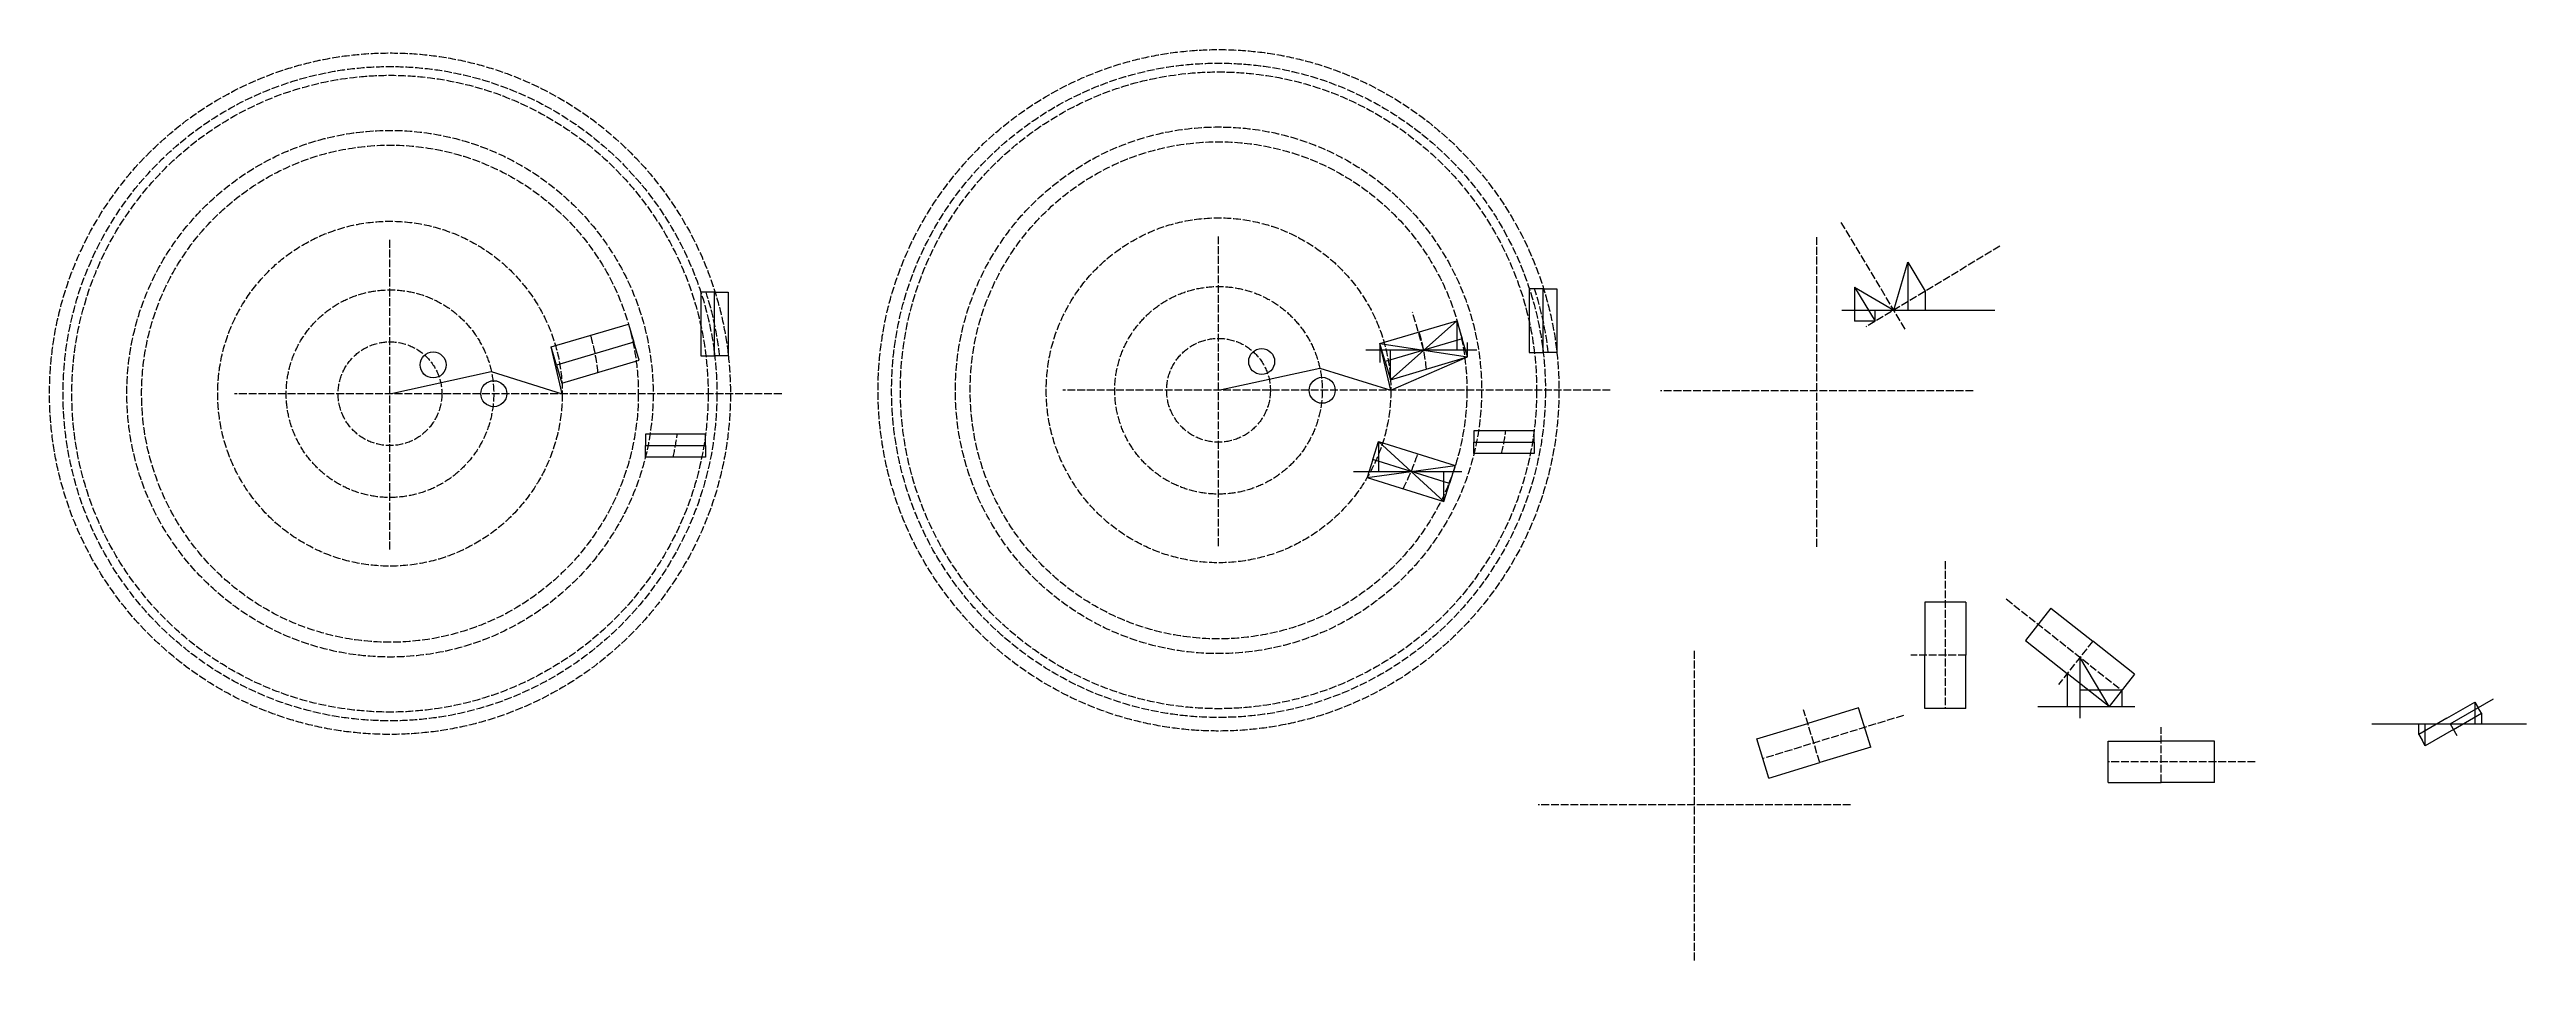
# Model space of a CAD drawing. Header units: millimetres. Extents: x 3921 to 9559, y -3868 to 8803.
# Drawn here: x 5366 to 9186, y 1522 to 2926 of the extents above; entities that cross this region are included whole.
import ezdxf

# ---------------------------------------------------------------- set-up
doc = ezdxf.new("R2010")
doc.units = ezdxf.units.MM
doc.linetypes.add('ACAD_ISO02W100', pattern=[15, 12, -3])
doc.layers.add('极径圆', color=7, linetype='ACAD_ISO02W100')
doc.layers.add('障碍物圆', color=1, linetype='Continuous')
doc.styles.get("Standard").update_dxf_attribs({"font": ''})
doc.styles.get('Standard').set_extended_font_data('SimSun')
doc.dimstyles.new('ISO-25', dxfattribs={"dimtxt": 2.5, "dimasz": 2.5, "dimexe": 1.25, "dimexo": 0.625, "dimtad": 1, "dimtxsty": 'Standard', "dimcen": 2.5, "dimadec": 0, "dimazin": 0, "dimtfac": 1, "dimtmove": 0, "dimatfit": 3, "dimfxl": 1, "dimarcsym": 0})

# ---------------------------------------------------------------- blocks, each defined once
blk = doc.blocks.new('*D30')
at = {"color": 0, "lineweight": -2, "transparency": 16777216}
blk.add_arc((8881.6, 4161.3), 24.1, 134.2671, 137.6854, dxfattribs=at)
at = {"color": 0, "transparency": 16777216}
for points in [[(8864.1, 4177.3), (8863.5, 4177.8), (8862.2, 4175.6)], [(8864.5, 4178.9), (8865.1, 4178.2), (8866.7, 4180.2)]]:
    blk.add_solid(points, dxfattribs=at)
at = {"layer": 'Defpoints', "color": 0, "transparency": 16777216}
for p in [(8662.2, 4322.9), (8834.6, 4220.7), (8865, 4178.8), (8881.6, 4161.3), (8881.6, 4161.3)]:
    blk.add_point(p, dxfattribs=at)

msp = doc.modelspace()

# ---------------------------------------------------------------- linework, layer by layer
at = {"color": 2}
for p, q in [((8209.892, 2524.366), (8231.482, 2597.969)), ((8231.482, 2597.969), (8258.252, 2553.436)), ((8231.482, 2597.969), (8231.482, 2524.366)), ((8129.808, 2524.366), (8365.719, 2524.366)), ((8149.537, 2559.495), (8209.892, 2524.366)), ((8149.537, 2559.495), (8181.069, 2507.04)), ((8149.537, 2559.495), (8149.537, 2507.04)), ((8181.069, 2507.04), (8181.069, 2524.366)), ((8258.252, 2553.436), (8258.252, 2524.366)), ((8181.069, 2507.04), (8149.537, 2507.04)), ((7566.755, 2462.352), (7395.503, 2462.352)), ((7417.226, 2472.792), (7552.727, 2452.162)), ((7417.226, 2472.792), (7417.226, 2443.701)), ((7552.727, 2452.162), (7552.727, 2474.236)), ((7415.186, 2321.919), (7516.185, 2229.263)), ((7415.186, 2321.919), (7415.186, 2275.591)), ((7376.723, 2275.591), (7543.737, 2275.591)), ((7516.185, 2229.263), (7516.185, 2275.591)), ((8321.026, 2074.418), (8257.671, 2074.418)), ((8257.671, 2074.418), (8257.671, 1992.307)), ((8321.026, 2074.418), (8321.026, 1992.307)), ((8452.372, 2065.028), (8413.096, 2015.317)), ((8452.372, 2065.028), (8516.801, 2014.124)), ((8257.671, 1910.195), (8257.671, 1992.307)), ((8321.026, 1910.195), (8321.026, 1992.307)), ((8413.096, 2015.317), (8477.525, 1964.413)), ((8581.23, 1963.22), (8516.801, 2014.124)), ((8541.954, 1913.509), (8477.525, 1964.413)), ((8581.23, 1963.22), (8541.954, 1913.509)), ((8155.802, 1911.529), (8077.296, 1887.465)), ((8174.369, 1850.956), (8155.802, 1911.529)), ((8321.026, 1910.195), (8257.671, 1910.195)), ((9106.269, 1920.293), (9106.269, 1886.633)), ((7998.789, 1863.4), (8077.296, 1887.465)), ((8947.05, 1886.633), (9185.753, 1886.633)), ((9019.666, 1870.293), (9019.666, 1886.633)), ((9029.666, 1852.973), (9029.666, 1886.633)), ((9116.269, 1902.973), (9116.269, 1886.633)), ((8017.357, 1802.827), (7998.789, 1863.4)), ((8174.369, 1850.956), (8095.863, 1826.892)), ((8540.407, 1796.508), (8540.407, 1859.863)), ((8540.407, 1859.863), (8622.519, 1859.863)), ((8704.631, 1859.863), (8622.519, 1859.863)), ((8704.631, 1796.508), (8704.631, 1859.863)), ((8017.357, 1802.827), (8095.863, 1826.892)), ((8540.407, 1796.508), (8622.519, 1796.508)), ((8704.631, 1796.508), (8622.519, 1796.508))]:
    msp.add_line(p, q, dxfattribs=at)
for p, q in [((6391.23, 2551.722), (6370.007, 2551.722)), ((6370.007, 2551.722), (6370.007, 2453.845)), ((6391.23, 2453.845), (6391.23, 2551.722)), ((6391.23, 2551.722), (6412.454, 2551.722)), ((6412.454, 2551.722), (6412.454, 2453.845)), ((7669.095, 2556.953), (7647.871, 2556.953)), ((7647.871, 2556.953), (7647.871, 2459.075)), ((7669.095, 2459.075), (7669.095, 2556.953)), ((7669.095, 2556.953), (7690.319, 2556.953)), ((7690.319, 2556.953), (7690.319, 2459.075)), ((6139.362, 2467.561), (6258.333, 2502.775)), ((6258.333, 2502.775), (6266.598, 2474.853)), ((7417.226, 2472.792), (7536.197, 2508.006)), ((7536.197, 2508.006), (7544.462, 2480.084)), ((6147.626, 2439.639), (6139.362, 2467.561)), ((6266.598, 2474.853), (6147.626, 2439.639)), ((6155.891, 2411.717), (6274.862, 2446.931)), ((6274.862, 2446.931), (6266.598, 2474.853)), ((6370.007, 2453.845), (6391.23, 2453.845)), ((6412.454, 2453.845), (6391.23, 2453.845)), ((7425.491, 2444.87), (7417.226, 2472.792)), ((7544.462, 2480.084), (7425.491, 2444.87)), ((7433.755, 2416.947), (7552.727, 2452.162)), ((7552.727, 2452.162), (7544.462, 2480.084)), ((7647.871, 2459.075), (7669.095, 2459.075)), ((7690.319, 2459.075), (7669.095, 2459.075)), ((6147.626, 2439.639), (6155.891, 2411.717)), ((7425.491, 2444.87), (7433.755, 2416.947)), ((6377.321, 2333.156), (6284.543, 2333.156)), ((6284.543, 2333.156), (6284.543, 2315.501)), ((6377.321, 2315.501), (6377.321, 2333.156)), ((7655.185, 2338.387), (7562.407, 2338.387)), ((7562.407, 2338.387), (7562.407, 2320.732)), ((7655.185, 2320.732), (7655.185, 2338.387)), ((6284.543, 2315.501), (6377.321, 2315.501)), ((6284.543, 2297.846), (6284.543, 2315.501)), ((6377.321, 2297.846), (6284.543, 2297.846)), ((6377.321, 2315.501), (6377.321, 2297.846)), ((7406.484, 2294.13), (7397.782, 2266.341)), ((7406.484, 2294.13), (7415.186, 2321.919)), ((7524.887, 2257.052), (7406.484, 2294.13)), ((7415.186, 2321.919), (7533.589, 2284.841)), ((7562.407, 2320.732), (7655.185, 2320.732)), ((7562.407, 2303.077), (7562.407, 2320.732)), ((7655.185, 2303.077), (7562.407, 2303.077)), ((7655.185, 2320.732), (7655.185, 2303.077)), ((7397.782, 2266.341), (7516.185, 2229.263)), ((7516.185, 2229.263), (7524.887, 2257.052)), ((7533.589, 2284.841), (7524.887, 2257.052))]:
    msp.add_line(p, q)
at = {"color": 3}
for p, q in [((7433.755, 2416.947), (7536.197, 2508.006)), ((7536.197, 2508.006), (7536.197, 2462.352)), ((7433.755, 2416.947), (7433.755, 2462.352)), ((5890.642, 2395.474), (6046.956, 2429.618)), ((6046.956, 2429.618), (6156.388, 2395.474)), ((7168.506, 2400.705), (7324.821, 2434.848)), ((7324.821, 2434.848), (7434.252, 2400.705)), ((7397.782, 2266.341), (7533.589, 2284.841)), ((8541.954, 1913.509), (8497.163, 1989.269)), ((8497.163, 1989.269), (8497.163, 1895.454)), ((8477.525, 1964.413), (8477.525, 1913.509)), ((8432.375, 1913.509), (8581.537, 1913.509)), ((8561.592, 1938.364), (8497.163, 1938.364)), ((8561.592, 1938.364), (8561.592, 1913.509)), ((9062.967, 1895.293), (9106.269, 1920.293)), ((9067.967, 1886.633), (9134.794, 1925.216)), ((9106.269, 1920.293), (9111.269, 1911.633)), ((9116.269, 1902.973), (9111.269, 1911.633)), ((9062.967, 1895.293), (9019.666, 1870.293)), ((9072.967, 1877.973), (9029.666, 1852.973)), ((9067.967, 1886.633), (9078.382, 1868.594)), ((9072.967, 1877.973), (9116.269, 1902.973)), ((9019.666, 1870.293), (9024.666, 1861.633)), ((9029.666, 1852.973), (9024.666, 1861.633))]:
    msp.add_line(p, q, dxfattribs=at)
at = {"color": 6, "linetype": 'ACAD_ISO02W100'}
msp.add_line((7485.001, 2462.352), (7467.566, 2521.256), dxfattribs=at)
at = {"color": 6}
for p, q in [((6156.388, 2395.474), (6139.362, 2467.561)), ((7434.252, 2400.705), (7417.226, 2472.792)), ((7434.252, 2400.705), (7552.727, 2452.162))]:
    msp.add_line(p, q, dxfattribs=at)
at = {"color": 4, "linetype": 'ACAD_ISO02W100'}
for centre, radius in [((5890.642, 2395.474), 525.067), ((7168.506, 2400.705), 525.067), ((7168.506, 2400.705), 504.186), ((5890.642, 2395.474), 504.186), ((5890.642, 2395.474), 490.653), ((7168.506, 2400.705), 490.653), ((5890.642, 2395.474), 405.819), ((7168.506, 2400.705), 405.819), ((5890.642, 2395.474), 383.028), ((5890.642, 2395.474), 265.746)]:
    msp.add_circle(centre, radius, dxfattribs=at)
at = {"linetype": 'ACAD_ISO02W100'}
for radius in [383.028, 265.746]:
    msp.add_circle((7168.506, 2400.705), radius, dxfattribs=at)
at = {"layer": '极径圆'}
for p, q in [((7168.506, 2160.705), (7168.506, 2640.705)), ((8091.342, 2159.645), (8091.342, 2639.645)), ((8227.48, 2495.109), (8128.732, 2659.38)), ((5890.642, 2155.474), (5890.642, 2635.474)), ((8373.414, 2622.663), (8166.862, 2498.5)), ((6494.779, 2395.474), (5650.642, 2395.474)), ((7772.643, 2400.705), (6928.506, 2400.705)), ((8332.34, 2399.645), (7850.344, 2399.645)), ((7902.372, 1522.13), (7902.372, 2002.13)), ((8143.37, 1762.13), (7661.374, 1762.13))]:
    msp.add_line(p, q, dxfattribs=at)
at = {"layer": '极径圆', "color": 4}
for p, q in [((8289.349, 2137.245), (8289.349, 1910.195)), ((8383.437, 2079.121), (8561.592, 1938.364)), ((8321.026, 1992.307), (8236.108, 1992.307)), ((8516.801, 2014.124), (8464.157, 1947.493)), ((8225.153, 1899.656), (8008.073, 1833.113)), ((8095.863, 1826.892), (8070.976, 1908.081)), ((8622.519, 1796.508), (8622.519, 1881.426)), ((8767.457, 1828.185), (8540.407, 1828.185))]:
    msp.add_line(p, q, dxfattribs=at)
at = {"layer": '极径圆'}
for centre, radius in [((7168.506, 2400.705), 160), ((5890.642, 2395.474), 160), ((5890.642, 2395.474), 80), ((7168.506, 2400.705), 80)]:
    msp.add_circle(centre, radius, dxfattribs=at)
for centre, radius, start, end in [((5890.642, 2395.474), 511.961, 6.546705, 17.769852), ((7168.506, 2400.705), 511.961, 6.546705, 17.769852), ((5890.642, 2395.474), 322.443, 5.816903, 16.22721), ((7168.506, 2400.705), 322.443, 5.816903, 16.22721), ((5890.642, 2395.474), 447.494, 347.398622, 351.994907), ((7168.506, 2400.705), 447.494, 347.398622, 351.994907), ((7168.506, 2400.705), 322.443, 331.94091, 342.351218)]:
    msp.add_arc(centre, radius, start, end, dxfattribs=at)
at = {"layer": '障碍物圆'}
for centre in [(5957.227, 2439.818), (7235.091, 2445.049), (6050.642, 2395.474), (7328.506, 2400.705)]:
    msp.add_circle(centre, 20, dxfattribs=at)

# ---------------------------------------------------------------- dimensions: what is measured, and where the dimension line sits
dim = msp.add_angular_dim_2l(base=(8865.033, 4178.808), line1=((8834.614, 4220.748), (8881.614, 4161.29)), line2=((8881.614, 4161.29), (8662.163, 4322.927)), text=' ', dimstyle='ISO-25')
dim.commit()
dim.dimension.update_dxf_attribs({"geometry": '*D30', "text_midpoint": (9164.199, -3470.306)})

doc.saveas('drawing.dxf')
